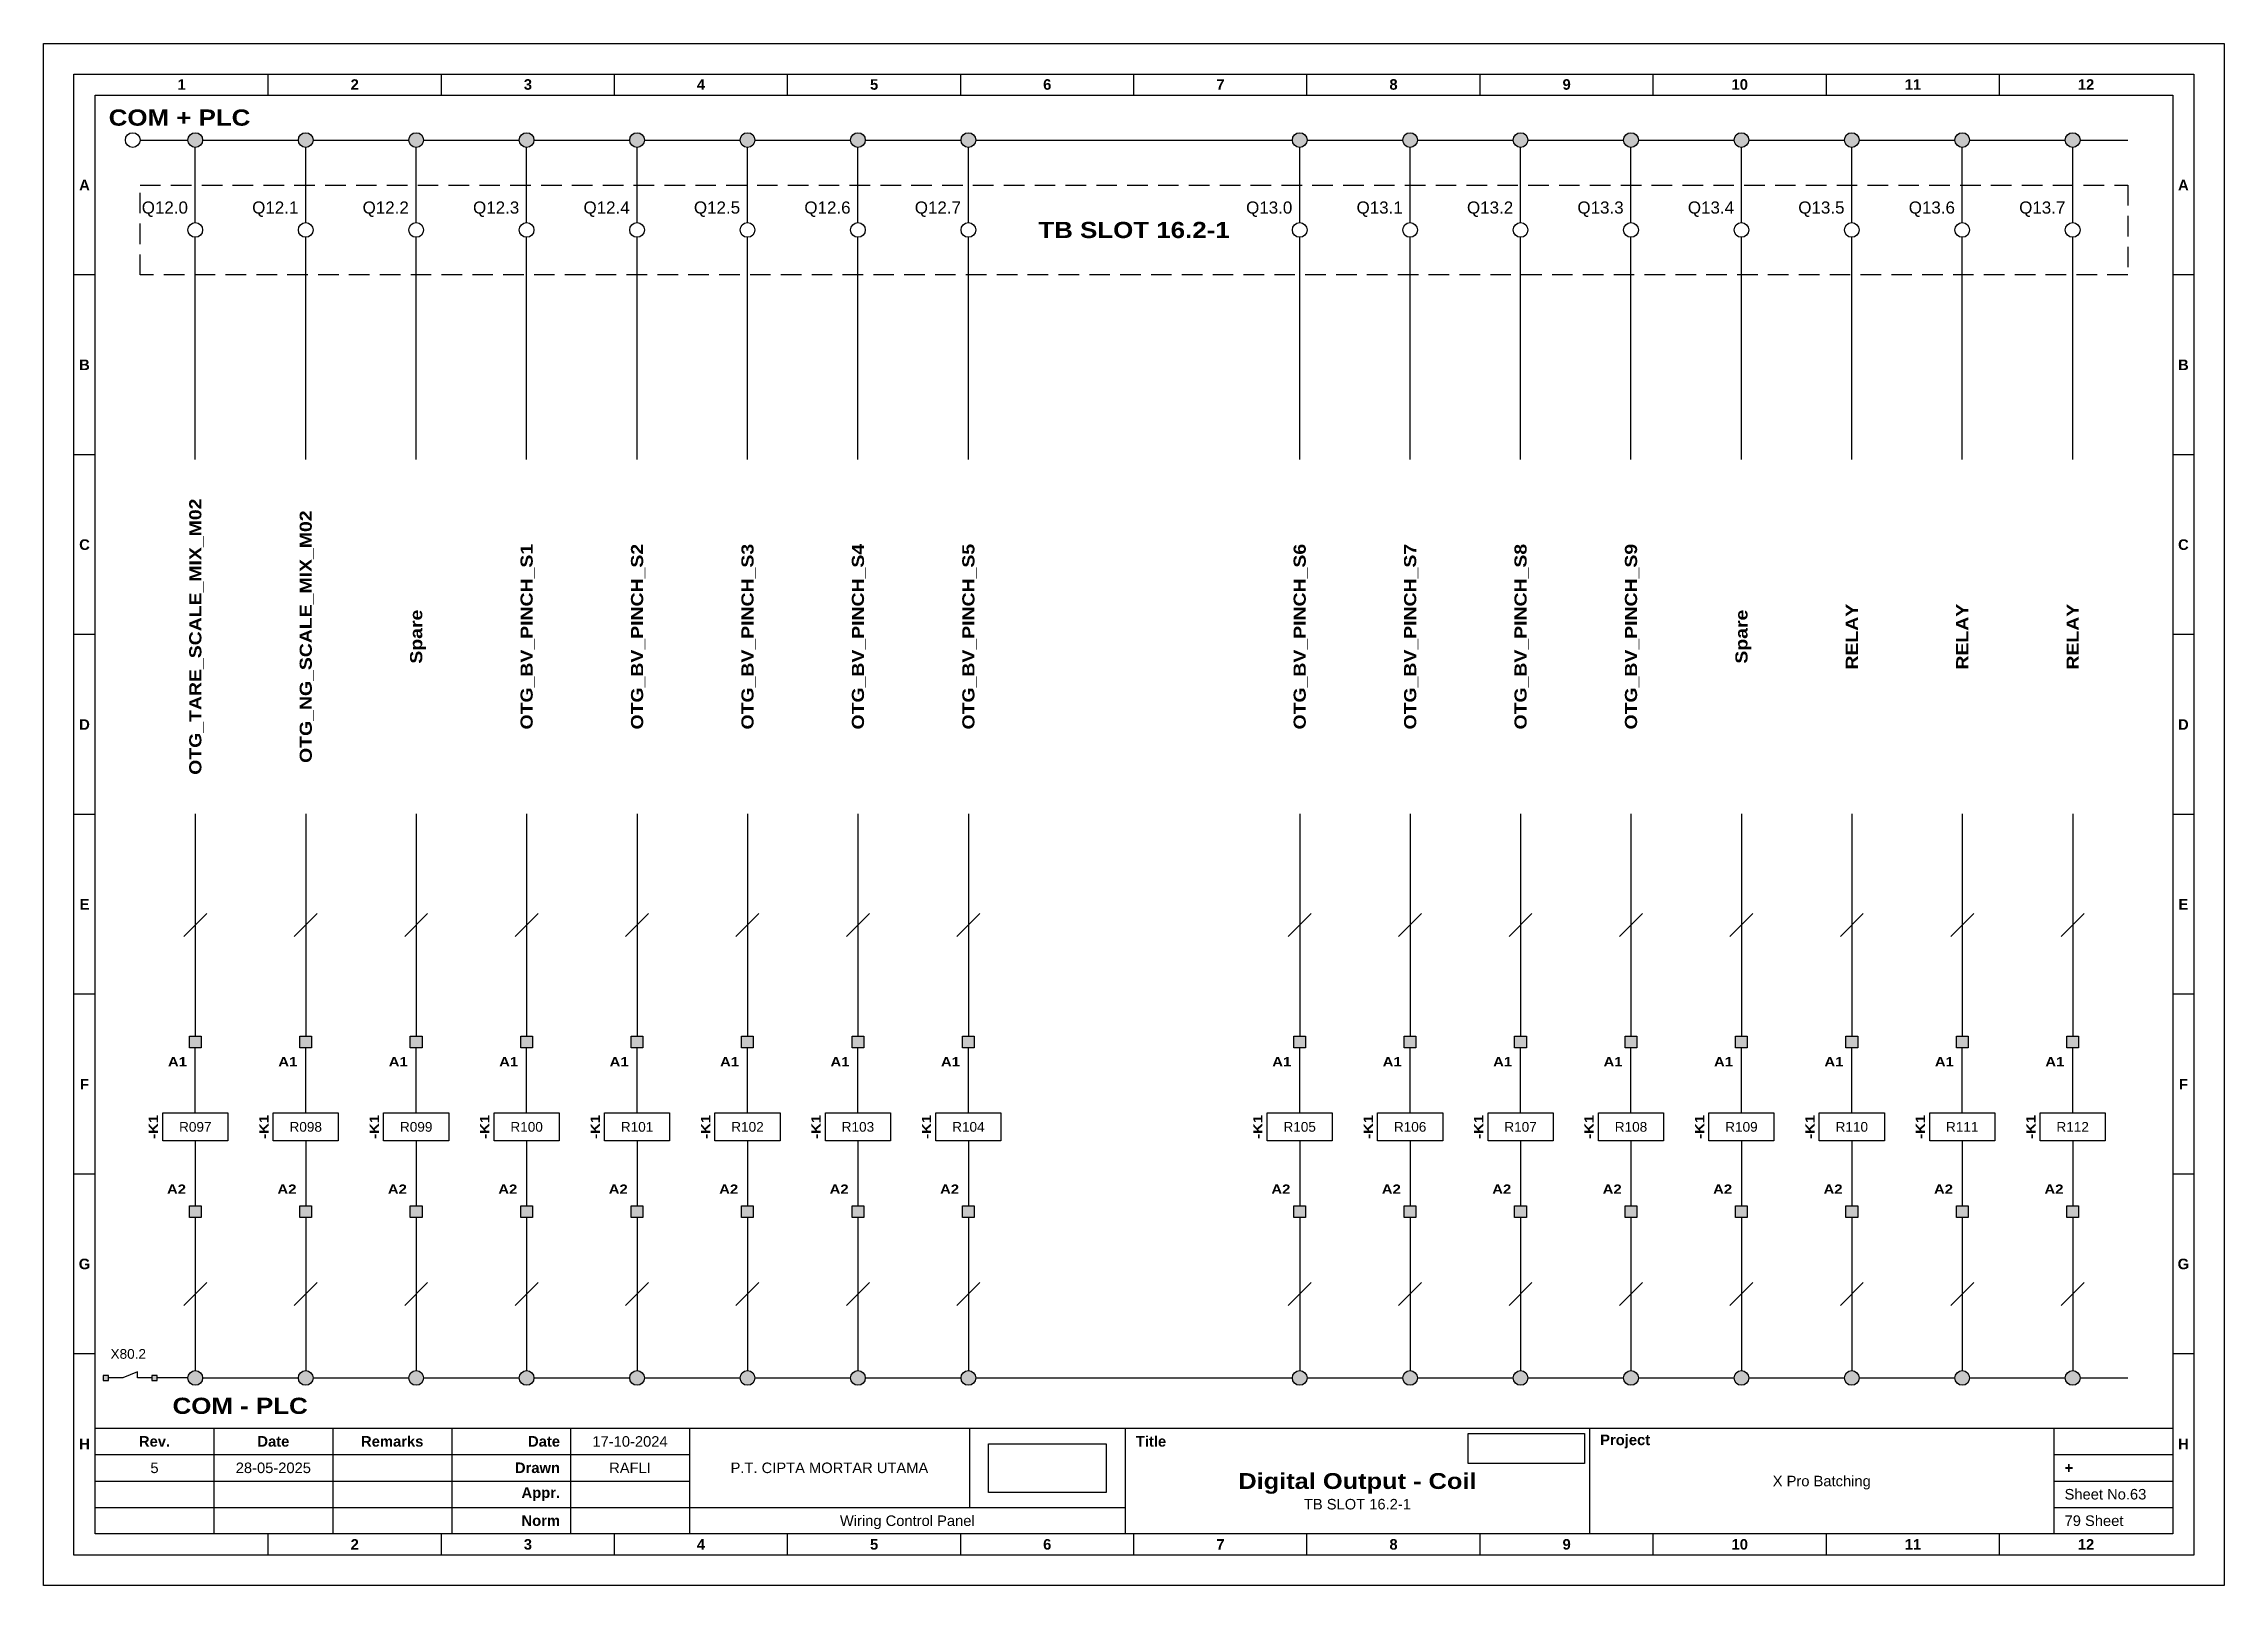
# Model space of a CAD drawing. Header units: millimetres. Extents: x 1018 to 2216, y 1079 to 1731.
# Drawn here: x 1946.5 to 2215.8, y 1310 to 1500.4 of the extents above; entities that cross this region are included whole.
import ezdxf
from ezdxf.enums import TextEntityAlignment as Align

# ---------------------------------------------------------------- set-up
doc = ezdxf.new("R2010")
doc.units = ezdxf.units.MM
doc.linetypes.add('HIDDEN', pattern=[9.525, 6.35, -3.175])
doc.styles.add('Bold', font='ariblk.ttf', dxfattribs={"height": 25.4})
doc.styles.get("Standard").update_dxf_attribs({"font": 'arial.ttf'})
picture_1 = doc.add_image_def('image1.png', size_in_pixel=(2048, 847))
picture_2 = doc.add_image_def('image2.png', size_in_pixel=(2092, 542))

msp = doc.modelspace()

# ---------------------------------------------------------------- texts
at = {"ltscale": 500, "style": 'Bold'}
for s, p in [('COM + PLC', (1954.52, 1491.27)), ('COM - PLC', (1962.41, 1332.17))]:
    msp.add_text(s, height=2, dxfattribs=at).set_placement(p, align=Align.MIDDLE_LEFT)
at = {"ltscale": 500}
for s, p in [('Q12.0', (1964.31, 1480.16)), ('Q12.1', (1977.95, 1480.16)), ('Q12.2', (1991.59, 1480.16)), ('Q12.3', (2005.23, 1480.16)), ('Q12.4', (2018.87, 1480.16)), ('Q12.5', (2032.51, 1480.16)), ('Q12.6', (2046.15, 1480.16)), ('Q12.7', (2059.79, 1480.16)), ('Q13.0', (2100.71, 1480.16)), ('Q13.1', (2114.35, 1480.16)), ('Q13.2', (2127.99, 1480.16)), ('Q13.3', (2141.63, 1480.16)), ('Q13.4', (2155.27, 1480.16)), ('Q13.5', (2168.91, 1480.16)), ('Q13.6', (2182.55, 1480.16)), ('Q13.7', (2196.19, 1480.16))]:
    msp.add_text(s, height=1.5, dxfattribs=at).set_placement(p, align=Align.MIDDLE_RIGHT)
at = {"ltscale": 500, "style": 'Bold'}
msp.add_text('TB SLOT 16.2-1', height=2, dxfattribs=at).set_placement((2081.16, 1477.39), align=Align.MIDDLE_CENTER)
for s, height, p in [('OTG_TARE_SCALE_MIX_M02', 1.5, (1965.22, 1427.16)), ('OTG_NG_SCALE_MIX_M02', 1.5, (1978.86, 1427.16)), ('OTG_BV_PINCH_S1', 1.5, (2006.14, 1427.16)), ('OTG_BV_PINCH_S2', 1.5, (2019.78, 1427.16)), ('OTG_BV_PINCH_S3', 1.5, (2033.42, 1427.16)), ('OTG_BV_PINCH_S4', 1.5, (2047.06, 1427.16)), ('OTG_BV_PINCH_S5', 1.5, (2060.7, 1427.16)), ('OTG_BV_PINCH_S6', 1.5, (2101.62, 1427.16)), ('OTG_BV_PINCH_S7', 1.5, (2115.26, 1427.16)), ('OTG_BV_PINCH_S8', 1.5, (2128.9, 1427.16)), ('OTG_BV_PINCH_S9', 1.5, (2142.54, 1427.16)), ('Spare', 1.5, (1992.5, 1427.16)), ('Spare', 1.5, (2156.18, 1427.16)), ('RELAY', 1.5, (2169.81, 1427.16)), ('RELAY', 1.5, (2183.45, 1427.16)), ('RELAY', 1.5, (2197.09, 1427.16)), ('-K1', 1.149, (1960.05, 1366.62)), ('-K1', 1.149, (1973.69, 1366.62)), ('-K1', 1.149, (1987.33, 1366.62)), ('-K1', 1.149, (2000.97, 1366.62)), ('-K1', 1.149, (2014.61, 1366.62)), ('-K1', 1.149, (2028.25, 1366.62)), ('-K1', 1.149, (2041.89, 1366.62)), ('-K1', 1.149, (2055.53, 1366.62)), ('-K1', 1.149, (2096.45, 1366.62)), ('-K1', 1.149, (2110.09, 1366.62)), ('-K1', 1.149, (2123.73, 1366.62)), ('-K1', 1.149, (2137.37, 1366.62)), ('-K1', 1.149, (2151.01, 1366.62)), ('-K1', 1.149, (2164.65, 1366.62)), ('-K1', 1.149, (2178.29, 1366.62)), ('-K1', 1.149, (2191.93, 1366.62))]:
    msp.add_text(s, height=height, rotation=90, dxfattribs=at).set_placement(p, align=Align.MIDDLE_CENTER)
for p in [(1964.19, 1375.24), (1977.82, 1375.24), (1991.46, 1375.24), (2005.1, 1375.24), (2018.74, 1375.24), (2032.38, 1375.24), (2046.02, 1375.24), (2059.66, 1375.24), (2100.58, 1375.24), (2114.22, 1375.24), (2127.86, 1375.24), (2141.5, 1375.24), (2155.14, 1375.24), (2168.78, 1375.24), (2182.42, 1375.24), (2196.06, 1375.24)]:
    msp.add_text('A1', height=1.149, dxfattribs=at).set_placement(p, align=Align.TOP_RIGHT)
at = {"ltscale": 500}
for s, p in [('R097', (1965.22, 1366.62)), ('R098', (1978.86, 1366.62)), ('R099', (1992.5, 1366.62)), ('R100', (2006.14, 1366.62)), ('R101', (2019.78, 1366.62)), ('R102', (2033.42, 1366.62)), ('R103', (2047.06, 1366.62)), ('R104', (2060.7, 1366.62)), ('R105', (2101.62, 1366.62)), ('R106', (2115.26, 1366.62)), ('R107', (2128.9, 1366.62)), ('R108', (2142.54, 1366.62)), ('R109', (2156.18, 1366.62)), ('R110', (2169.81, 1366.62)), ('R111', (2183.45, 1366.62)), ('R112', (2197.09, 1366.62))]:
    msp.add_text(s, height=1.2, dxfattribs=at).set_placement(p, align=Align.MIDDLE_CENTER)
at = {"ltscale": 500, "style": 'Bold'}
for p in [(1964.07, 1358.01), (1977.71, 1358.01), (1991.35, 1358.01), (2004.99, 1358.01), (2018.63, 1358.01), (2032.27, 1358.01), (2045.91, 1358.01), (2059.55, 1358.01), (2100.47, 1358.01), (2114.11, 1358.01), (2127.75, 1358.01), (2141.39, 1358.01), (2155.03, 1358.01), (2168.67, 1358.01), (2182.31, 1358.01), (2195.95, 1358.01)]:
    msp.add_text('A2', height=1.149, dxfattribs=at).set_placement(p, align=Align.BOTTOM_RIGHT)
at = {"ltscale": 500}
msp.add_text('X80.2', height=1.2, dxfattribs=at).set_placement((1954.75, 1338.58), align=Align.MIDDLE_LEFT)

# ---------------------------------------------------------------- blocks, each defined once
blk = doc.blocks.new('KOP MU PROJECT')
at = {"color": 6, "ltscale": 50}
for p, q in [((27.74, 184.05), (27.74, 186.66)), ((49.13, 184.05), (49.13, 186.66)), ((70.51, 184.05), (70.51, 186.66)), ((91.89, 184.05), (91.89, 186.66)), ((113.27, 184.05), (113.27, 186.66)), ((134.66, 184.05), (134.66, 186.66)), ((156.04, 184.05), (156.04, 186.66)), ((177.42, 184.05), (177.42, 186.66)), ((198.8, 184.05), (198.8, 186.66)), ((220.19, 184.05), (220.19, 186.66)), ((241.57, 184.05), (241.57, 186.66)), ((6.36, 161.84), (3.75, 161.84)), ((265.59, 161.84), (262.98, 161.84)), ((6.36, 139.63), (3.75, 139.63)), ((265.59, 139.63), (262.98, 139.63)), ((6.36, 117.42), (3.75, 117.42)), ((265.59, 117.42), (262.98, 117.42)), ((6.36, 95.22), (3.75, 95.22)), ((265.59, 95.22), (262.98, 95.22)), ((6.36, 73.01), (3.75, 73.01)), ((265.59, 73.01), (262.98, 73.01)), ((6.36, 50.8), (3.75, 50.8)), ((265.59, 50.8), (262.98, 50.8)), ((6.36, 28.59), (3.75, 28.59)), ((265.59, 28.59), (262.98, 28.59)), ((27.74, 3.75), (27.74, 6.36)), ((49.13, 3.75), (49.13, 6.36)), ((70.51, 3.75), (70.51, 6.36)), ((91.89, 3.75), (91.89, 6.36)), ((113.27, 3.75), (113.27, 6.36)), ((134.66, 3.75), (134.66, 6.36)), ((156.04, 3.75), (156.04, 6.36)), ((177.42, 3.75), (177.42, 6.36)), ((198.8, 3.75), (198.8, 6.36)), ((220.19, 3.75), (220.19, 6.36)), ((241.57, 3.75), (241.57, 6.36))]:
    blk.add_line(p, q, dxfattribs=at)
at = {"ltscale": 50}
for p, q in [((6.36, 19.41), (262.98, 19.41)), ((21.04, 19.41), (21.04, 6.36)), ((35.72, 19.41), (35.72, 6.36)), ((50.41, 19.41), (50.41, 6.36)), ((65.09, 19.41), (65.09, 6.36)), ((79.77, 19.41), (79.77, 6.36)), ((114.35, 19.41), (114.35, 9.62)), ((133.6, 19.41), (133.6, 6.36)), ((190.95, 19.41), (190.95, 6.36)), ((248.3, 19.41), (248.3, 6.36)), ((6.36, 16.15), (79.77, 16.15)), ((248.3, 16.15), (262.98, 16.15)), ((6.36, 12.89), (79.77, 12.89)), ((248.3, 12.89), (262.98, 12.89)), ((6.36, 9.62), (133.6, 9.62)), ((248.3, 9.62), (262.98, 9.62))]:
    blk.add_line(p, q, dxfattribs=at)
at = {"color": 1, "ltscale": 50}
blk.add_lwpolyline([(269.34, 0), (0, 0), (0, 190.41), (269.34, 190.41)], close=True, dxfattribs=at)
at = {"color": 6, "ltscale": 50}
for points in [[(265.59, 3.75), (3.75, 3.75), (3.75, 186.66), (265.59, 186.66)], [(262.98, 6.36), (6.36, 6.36), (6.36, 184.05), (262.98, 184.05)]]:
    blk.add_lwpolyline(points, close=True, dxfattribs=at)
at = {"ltscale": 50, "char_height": 1.305, "attachment_point": 4}
for s, width, heights, insert in [('\\pxqc;{\\fArial|b1|i0|c0|p34;1}', 21.3825, [2.51], (6.36, 185.36)), ('\\pxqc;{\\fArial|b1|i0|c0|p34;2}', 21.3825, [2.51], (27.74, 185.36)), ('\\pxqc;{\\fArial|b1|i0|c0|p34;3}', 21.3825, [2.51], (49.13, 185.36)), ('\\pxqc;{\\fArial|b1|i0|c0|p34;4}', 21.3825, [2.51], (70.51, 185.36)), ('\\pxqc;{\\fArial|b1|i0|c0|p34;5}', 21.3825, [2.51], (91.89, 185.36)), ('\\pxqc;{\\fArial|b1|i0|c0|p34;6}', 21.3825, [2.51], (113.27, 185.36)), ('\\pxqc;{\\fArial|b1|i0|c0|p34;7}', 21.3825, [2.51], (134.66, 185.36)), ('\\pxqc;{\\fArial|b1|i0|c0|p34;8}', 21.3825, [2.51], (156.04, 185.36)), ('\\pxqc;{\\fArial|b1|i0|c0|p34;9}', 21.3825, [2.51], (177.42, 185.36)), ('\\pxqc;{\\fArial|b1|i0|c0|p34;10}', 21.3825, [2.51], (198.8, 185.36)), ('\\pxqc;{\\fArial|b1|i0|c0|p34;11}', 21.3825, [2.51], (220.19, 185.36)), ('\\pxqc;{\\fArial|b1|i0|c0|p34;12}', 21.3825, [2.51], (241.57, 185.36)), ('\\pxqc;{\\fArial|b1|i0|c0|p34;A}', 2.61, [2.51], (3.75, 172.95)), ('\\pxqc;{\\fArial|b1|i0|c0|p34;A}', 2.61, [2.51], (262.98, 172.95)), ('\\pxqc;{\\fArial|b1|i0|c0|p34;B}', 2.61, [2.51], (3.75, 150.74)), ('\\pxqc;{\\fArial|b1|i0|c0|p34;B}', 2.61, [2.51], (262.98, 150.74)), ('\\pxqc;{\\fArial|b1|i0|c0|p34;C}', 2.61, [2.51], (3.75, 128.53)), ('\\pxqc;{\\fArial|b1|i0|c0|p34;C}', 2.61, [2.51], (262.98, 128.53)), ('\\pxqc;{\\fArial|b1|i0|c0|p34;D}', 2.61, [2.51], (3.75, 106.32)), ('\\pxqc;{\\fArial|b1|i0|c0|p34;D}', 2.61, [2.51], (262.98, 106.32)), ('\\pxqc;{\\fArial|b1|i0|c0|p34;E}', 2.61, [2.51], (3.75, 84.11)), ('\\pxqc;{\\fArial|b1|i0|c0|p34;E}', 2.61, [2.51], (262.98, 84.11)), ('\\pxqc;{\\fArial|b1|i0|c0|p34;F}', 2.61, [2.51], (3.75, 61.9)), ('\\pxqc;{\\fArial|b1|i0|c0|p34;F}', 2.61, [2.51], (262.98, 61.9)), ('\\pxqc;{\\fArial|b1|i0|c0|p34;G}', 2.61, [2.51], (3.75, 39.69)), ('\\pxqc;{\\fArial|b1|i0|c0|p34;G}', 2.61, [2.51], (262.98, 39.69)), ('\\pxqc;{\\fArial|b1|i0|c0|p34;H}', 2.61, [2.51], (3.75, 17.47)), ('\\pxqc;{\\fArial|b1|i0|c0|p34;Rev.}', 14.6811, [2.88], (6.36, 17.78)), ('\\pxqc;{\\fArial|b1|i0|c0|p34;Date}', 14.6811, [2.88], (21.04, 17.78)), ('\\pxqc;{\\fArial|b1|i0|c0|p34;Remarks}', 14.6811, [2.88], (35.72, 17.78)), ('\\pxqr;{\\fArial|b1|i0|c0|p34;Date}', 13.3761, [2.88], (50.41, 17.78)), ('\\pxql;{\\fArial|b1|i0|c0|p34;Title}', 50.2419, [2.88], (134.9, 17.78)), ('\\pxql;{\\fArial|b1|i0|c0|p34;Project}', 50.2419, [2.88], (192.25, 17.78)), ('\\pxqc;{\\fArial|b1|i0|c0|p34;H}', 2.61, [2.51], (262.98, 17.47)), ('\\pxqr;{\\fArial|b1|i0|c0|p34;Drawn}', 13.3761, [2.88], (50.41, 14.52)), ('\\pxql;{\\fArial|b1|i0|c0|p34;+}', 14.6811, [2.88], (249.61, 14.52)), ('\\pxqr;{\\fArial|b1|i0|c0|p34;Appr.}', 13.3761, [2.88], (50.41, 11.26)), ('\\pxqr;{\\fArial|b1|i0|c0|p34;Norm}', 13.3761, [2.88], (50.41, 7.99)), ('\\pxqc;{\\fArial|b1|i0|c0|p34;2}', 21.3825, [2.51], (27.74, 5.06)), ('\\pxqc;{\\fArial|b1|i0|c0|p34;3}', 21.3825, [2.51], (49.13, 5.06)), ('\\pxqc;{\\fArial|b1|i0|c0|p34;4}', 21.3825, [2.51], (70.51, 5.06)), ('\\pxqc;{\\fArial|b1|i0|c0|p34;5}', 21.3825, [2.51], (91.89, 5.06)), ('\\pxqc;{\\fArial|b1|i0|c0|p34;6}', 21.3825, [2.51], (113.27, 5.06)), ('\\pxqc;{\\fArial|b1|i0|c0|p34;7}', 21.3825, [2.51], (134.66, 5.06)), ('\\pxqc;{\\fArial|b1|i0|c0|p34;8}', 21.3825, [2.51], (156.04, 5.06)), ('\\pxqc;{\\fArial|b1|i0|c0|p34;9}', 21.3825, [2.51], (177.42, 5.06)), ('\\pxqc;{\\fArial|b1|i0|c0|p34;10}', 21.3825, [2.51], (198.8, 5.06)), ('\\pxqc;{\\fArial|b1|i0|c0|p34;11}', 21.3825, [2.51], (220.19, 5.06)), ('\\pxqc;{\\fArial|b1|i0|c0|p34;12}', 21.3825, [2.51], (241.57, 5.06))]:
    blk.add_mtext_dynamic_manual_height_columns(s, width=width, gutter_width=0.0326, heights=heights, dxfattribs=dict(at, insert=insert))
at = {"ltscale": 50}
for tag, p in [('DATECREATED', (72.43, 17.78)), ('REV', (13.7, 14.52)), ('REVDATE', (28.38, 14.52)), ('REMARKS', (43.06, 14.52)), ('DRAWN', (72.43, 14.52)), ('COMPANY', (97.06, 14.52)), ('PROJECT', (219.62, 12.89)), ('APPR', (72.43, 11.26)), ('NORM', (72.43, 7.99)), ('DRAWINGCATEGORY', (106.68, 7.99)), ('DESCRIPTION', (162.27, 10.03))]:
    blk.add_attdef(tag, text='', height=1.3, dxfattribs=at).set_placement(p, align=Align.MIDDLE_CENTER)
at = {"ltscale": 50, "style": 'Bold'}
blk.add_attdef('TITLE', text='', height=1.96, dxfattribs=at).set_placement((162.27, 12.89), align=Align.MIDDLE_CENTER)
at = {"ltscale": 50}
for tag, p in [('SHEETNUMBER', (249.61, 11.26)), ('TOTALSHEET', (249.61, 7.99))]:
    blk.add_attdef(tag, text='', height=1.3, dxfattribs=at).set_placement(p, align=Align.MIDDLE_LEFT)
image = blk.add_image(picture_1, insert=(116.72, 11.48), size_in_units=(14.5, 6), dxfattribs=at)
image.dxf.flags = 15
image = blk.add_image(picture_2, insert=(175.94, 15.04), size_in_units=(14.36, 3.72), dxfattribs=at)
image.dxf.flags = 15

# ---------------------------------------------------------------- hatches: boundary and pattern name
at = {"true_color": 0x105689}
h = msp.add_hatch(color=146, dxfattribs=at)
h.dxf.hatch_style = 1
h.paths.add_polyline_path([(2198, 1488.49, 1), (2196.19, 1488.49, 1)])
h.paths.add_polyline_path([(2182.55, 1488.49, 1), (2184.36, 1488.49, 1)])
h.paths.add_polyline_path([(2168.91, 1488.49, 1), (2170.72, 1488.49, 1)])
h.paths.add_polyline_path([(2157.08, 1488.49, 1), (2155.27, 1488.49, 1)])
h.paths.add_polyline_path([(2143.44, 1488.49, 1), (2141.63, 1488.49, 1)])
h.paths.add_polyline_path([(2129.8, 1488.49, 1), (2127.99, 1488.49, 1)])
h.paths.add_polyline_path([(2116.16, 1488.49, 1), (2114.35, 1488.49, 1)])
h.paths.add_polyline_path([(2102.52, 1488.49, 1), (2100.71, 1488.49, 1)])
h.paths.add_polyline_path([(2061.6, 1488.49, 1), (2059.79, 1488.49, 1)])
h.paths.add_polyline_path([(2047.96, 1488.49, 1), (2046.15, 1488.49, 1)])
h.paths.add_polyline_path([(2034.32, 1488.49, 1), (2032.51, 1488.49, 1)])
h.paths.add_polyline_path([(2020.68, 1488.49, 1), (2018.87, 1488.49, 1)])
h.paths.add_polyline_path([(2005.23, 1488.49, 1), (2007.04, 1488.49, 1)])
h.paths.add_polyline_path([(1993.4, 1488.49, 1), (1991.59, 1488.49, 1)])
h.paths.add_polyline_path([(1977.95, 1488.49, 1), (1979.77, 1488.49, 1)])
h.paths.add_polyline_path([(1966.13, 1488.49, 1), (1964.31, 1488.49, 1)])
h = msp.add_hatch(color=256)
h.dxf.hatch_style = 1
h.paths.add_polyline_path([(1965.94, 1376.39), (1965.94, 1377.84), (1964.49, 1377.84), (1964.49, 1376.39)])
h.paths.add_polyline_path([(1964.49, 1355.41), (1965.94, 1355.41), (1965.94, 1356.86), (1964.49, 1356.86)])
h = msp.add_hatch(color=256)
h.dxf.hatch_style = 1
h.paths.add_polyline_path([(1979.58, 1376.39), (1979.58, 1377.84), (1978.13, 1377.84), (1978.13, 1376.39)])
h.paths.add_polyline_path([(1978.13, 1355.41), (1979.58, 1355.41), (1979.58, 1356.86), (1978.13, 1356.86)])
h = msp.add_hatch(color=256)
h.dxf.hatch_style = 1
h.paths.add_polyline_path([(1993.22, 1376.39), (1993.22, 1377.84), (1991.77, 1377.84), (1991.77, 1376.39)])
h.paths.add_polyline_path([(1991.77, 1355.41), (1993.22, 1355.41), (1993.22, 1356.86), (1991.77, 1356.86)])
h = msp.add_hatch(color=256)
h.dxf.hatch_style = 1
h.paths.add_polyline_path([(2006.86, 1376.39), (2006.86, 1377.84), (2005.41, 1377.84), (2005.41, 1376.39)])
h.paths.add_polyline_path([(2005.41, 1355.41), (2006.86, 1355.41), (2006.86, 1356.86), (2005.41, 1356.86)])
h = msp.add_hatch(color=256)
h.dxf.hatch_style = 1
h.paths.add_polyline_path([(2020.5, 1376.39), (2020.5, 1377.84), (2019.05, 1377.84), (2019.05, 1376.39)])
h.paths.add_polyline_path([(2019.05, 1355.41), (2020.5, 1355.41), (2020.5, 1356.86), (2019.05, 1356.86)])
h = msp.add_hatch(color=256)
h.dxf.hatch_style = 1
h.paths.add_polyline_path([(2034.14, 1376.39), (2034.14, 1377.84), (2032.69, 1377.84), (2032.69, 1376.39)])
h.paths.add_polyline_path([(2032.69, 1355.41), (2034.14, 1355.41), (2034.14, 1356.86), (2032.69, 1356.86)])
h = msp.add_hatch(color=256)
h.dxf.hatch_style = 1
h.paths.add_polyline_path([(2047.78, 1376.39), (2047.78, 1377.84), (2046.33, 1377.84), (2046.33, 1376.39)])
h.paths.add_polyline_path([(2046.33, 1355.41), (2047.78, 1355.41), (2047.78, 1356.86), (2046.33, 1356.86)])
h = msp.add_hatch(color=256)
h.dxf.hatch_style = 1
h.paths.add_polyline_path([(2061.42, 1376.39), (2061.42, 1377.84), (2059.97, 1377.84), (2059.97, 1376.39)])
h.paths.add_polyline_path([(2059.97, 1355.41), (2061.42, 1355.41), (2061.42, 1356.86), (2059.97, 1356.86)])
h = msp.add_hatch(color=256)
h.dxf.hatch_style = 1
h.paths.add_polyline_path([(2102.34, 1376.39), (2102.34, 1377.84), (2100.89, 1377.84), (2100.89, 1376.39)])
h.paths.add_polyline_path([(2100.89, 1355.41), (2102.34, 1355.41), (2102.34, 1356.86), (2100.89, 1356.86)])
h = msp.add_hatch(color=256)
h.dxf.hatch_style = 1
h.paths.add_polyline_path([(2115.98, 1376.39), (2115.98, 1377.84), (2114.53, 1377.84), (2114.53, 1376.39)])
h.paths.add_polyline_path([(2114.53, 1355.41), (2115.98, 1355.41), (2115.98, 1356.86), (2114.53, 1356.86)])
h = msp.add_hatch(color=256)
h.dxf.hatch_style = 1
h.paths.add_polyline_path([(2129.62, 1376.39), (2129.62, 1377.84), (2128.17, 1377.84), (2128.17, 1376.39)])
h.paths.add_polyline_path([(2128.17, 1355.41), (2129.62, 1355.41), (2129.62, 1356.86), (2128.17, 1356.86)])
h = msp.add_hatch(color=256)
h.dxf.hatch_style = 1
h.paths.add_polyline_path([(2143.26, 1376.39), (2143.26, 1377.84), (2141.81, 1377.84), (2141.81, 1376.39)])
h.paths.add_polyline_path([(2141.81, 1355.41), (2143.26, 1355.41), (2143.26, 1356.86), (2141.81, 1356.86)])
h = msp.add_hatch(color=256)
h.dxf.hatch_style = 1
h.paths.add_polyline_path([(2156.9, 1376.39), (2156.9, 1377.84), (2155.45, 1377.84), (2155.45, 1376.39)])
h.paths.add_polyline_path([(2155.45, 1355.41), (2156.9, 1355.41), (2156.9, 1356.86), (2155.45, 1356.86)])
h = msp.add_hatch(color=256)
h.dxf.hatch_style = 1
h.paths.add_polyline_path([(2170.54, 1376.39), (2170.54, 1377.84), (2169.09, 1377.84), (2169.09, 1376.39)])
h.paths.add_polyline_path([(2169.09, 1355.41), (2170.54, 1355.41), (2170.54, 1356.86), (2169.09, 1356.86)])
h = msp.add_hatch(color=256)
h.dxf.hatch_style = 1
h.paths.add_polyline_path([(2184.18, 1376.39), (2184.18, 1377.84), (2182.73, 1377.84), (2182.73, 1376.39)])
h.paths.add_polyline_path([(2182.73, 1355.41), (2184.18, 1355.41), (2184.18, 1356.86), (2182.73, 1356.86)])
h = msp.add_hatch(color=256)
h.dxf.hatch_style = 1
h.paths.add_polyline_path([(2197.82, 1376.39), (2197.82, 1377.84), (2196.37, 1377.84), (2196.37, 1376.39)])
h.paths.add_polyline_path([(2196.37, 1355.41), (2197.82, 1355.41), (2197.82, 1356.86), (2196.37, 1356.86)])
h = msp.add_hatch(color=146, dxfattribs=at)
h.dxf.hatch_style = 1
h.paths.add_polyline_path([(2198, 1335.61, 1), (2196.19, 1335.61, 1)])
h.paths.add_polyline_path([(2182.55, 1335.61, 1), (2184.36, 1335.61, 1)])
h.paths.add_polyline_path([(2168.91, 1335.61, 1), (2170.72, 1335.61, 1)])
h.paths.add_polyline_path([(2157.08, 1335.61, 1), (2155.27, 1335.61, 1)])
h.paths.add_polyline_path([(2143.44, 1335.61, 1), (2141.63, 1335.61, 1)])
h.paths.add_polyline_path([(2129.8, 1335.61, 1), (2127.99, 1335.61, 1)])
h.paths.add_polyline_path([(2116.16, 1335.61, 1), (2114.35, 1335.61, 1)])
h.paths.add_polyline_path([(2102.52, 1335.61, 1), (2100.71, 1335.61, 1)])
h.paths.add_polyline_path([(2061.6, 1335.61, 1), (2059.79, 1335.61, 1)])
h.paths.add_polyline_path([(2047.96, 1335.61, 1), (2046.15, 1335.61, 1)])
h.paths.add_polyline_path([(2034.32, 1335.61, 1), (2032.51, 1335.61, 1)])
h.paths.add_polyline_path([(2020.68, 1335.61, 1), (2018.87, 1335.61, 1)])
h.paths.add_polyline_path([(2005.23, 1335.61, 1), (2007.04, 1335.61, 1)])
h.paths.add_polyline_path([(1993.4, 1335.61, 1), (1991.59, 1335.61, 1)])
h.paths.add_polyline_path([(1977.95, 1335.61, 1), (1979.77, 1335.61, 1)])
h.paths.add_polyline_path([(1966.13, 1335.61, 1), (1964.31, 1335.61, 1)])
h = msp.add_hatch(color=256)
h.dxf.hatch_style = 1
h.paths.add_polyline_path([(1960.51, 1335.93), (1959.87, 1335.93), (1959.87, 1335.29), (1960.51, 1335.29)])
h.paths.add_polyline_path([(1953.85, 1335.93), (1953.85, 1335.29), (1954.49, 1335.29), (1954.49, 1335.93)])

# ---------------------------------------------------------------- linework, layer by layer
at = {"color": 146, "true_color": 0x105689}
for p, q in [((1958.4, 1488.49), (1964.31, 1488.49)), ((1965.22, 1478.29), (1965.22, 1487.58)), ((1966.13, 1488.49), (1977.95, 1488.49)), ((1978.86, 1478.29), (1978.86, 1487.58)), ((1979.77, 1488.49), (1991.59, 1488.49)), ((1992.5, 1478.29), (1992.5, 1487.58)), ((1993.4, 1488.49), (2005.23, 1488.49)), ((2006.14, 1478.29), (2006.14, 1487.58)), ((2007.04, 1488.49), (2018.87, 1488.49)), ((2019.78, 1478.29), (2019.78, 1487.58)), ((2020.68, 1488.49), (2032.51, 1488.49)), ((2033.42, 1478.29), (2033.42, 1487.58)), ((2034.32, 1488.49), (2046.15, 1488.49)), ((2047.06, 1478.29), (2047.06, 1487.58)), ((2047.96, 1488.49), (2059.79, 1488.49)), ((2060.7, 1478.29), (2060.7, 1487.58)), ((2061.6, 1488.49), (2100.71, 1488.49)), ((2101.62, 1478.29), (2101.62, 1487.58)), ((2102.52, 1488.49), (2114.35, 1488.49)), ((2115.26, 1478.29), (2115.26, 1487.58)), ((2116.16, 1488.49), (2127.99, 1488.49)), ((2128.9, 1478.29), (2128.9, 1487.58)), ((2129.8, 1488.49), (2141.63, 1488.49)), ((2142.54, 1478.29), (2142.54, 1487.58)), ((2143.44, 1488.49), (2155.27, 1488.49)), ((2156.18, 1478.29), (2156.18, 1487.58)), ((2157.08, 1488.49), (2168.91, 1488.49)), ((2169.81, 1478.29), (2169.81, 1487.58)), ((2170.72, 1488.49), (2182.55, 1488.49)), ((2183.45, 1478.29), (2183.45, 1487.58)), ((2184.36, 1488.49), (2196.19, 1488.49)), ((2197.09, 1478.29), (2197.09, 1487.58)), ((2198, 1488.49), (2203.91, 1488.49)), ((1965.22, 1449.04), (1965.22, 1476.48)), ((1978.86, 1449.04), (1978.86, 1476.48)), ((1992.5, 1449.04), (1992.5, 1476.48)), ((2006.14, 1449.04), (2006.14, 1476.48)), ((2019.78, 1449.04), (2019.78, 1476.48)), ((2033.42, 1449.04), (2033.42, 1476.48)), ((2047.06, 1449.04), (2047.06, 1476.48)), ((2060.7, 1449.04), (2060.7, 1476.48)), ((2101.62, 1449.04), (2101.62, 1476.48)), ((2115.26, 1449.04), (2115.26, 1476.48)), ((2128.9, 1449.04), (2128.9, 1476.48)), ((2142.54, 1449.04), (2142.54, 1476.48)), ((2156.18, 1449.04), (2156.18, 1476.48)), ((2169.81, 1449.04), (2169.81, 1476.48)), ((2183.45, 1449.04), (2183.45, 1476.48)), ((2197.09, 1449.04), (2197.09, 1476.48)), ((1965.22, 1405.27), (1965.22, 1377.84)), ((1978.86, 1405.27), (1978.86, 1377.84)), ((1992.5, 1405.27), (1992.5, 1377.84)), ((2006.14, 1405.27), (2006.14, 1377.84)), ((2019.78, 1405.27), (2019.78, 1377.84)), ((2033.42, 1405.27), (2033.42, 1377.84)), ((2047.06, 1405.27), (2047.06, 1377.84)), ((2060.7, 1405.27), (2060.7, 1377.84)), ((2101.62, 1405.27), (2101.62, 1377.84)), ((2115.26, 1405.27), (2115.26, 1377.84)), ((2128.9, 1405.27), (2128.9, 1377.84)), ((2142.54, 1405.27), (2142.54, 1377.84)), ((2156.18, 1405.27), (2156.18, 1377.84)), ((2169.81, 1405.27), (2169.81, 1377.84)), ((2183.45, 1405.27), (2183.45, 1377.84)), ((2197.09, 1405.27), (2197.09, 1377.84)), ((1963.8, 1390.14), (1966.63, 1392.97)), ((1977.44, 1390.14), (1980.27, 1392.97)), ((1991.08, 1390.14), (1993.91, 1392.97)), ((2004.72, 1390.14), (2007.55, 1392.97)), ((2018.36, 1390.14), (2021.19, 1392.97)), ((2032, 1390.14), (2034.83, 1392.97)), ((2045.64, 1390.14), (2048.47, 1392.97)), ((2059.28, 1390.14), (2062.11, 1392.97)), ((2100.2, 1390.14), (2103.03, 1392.97)), ((2113.84, 1390.14), (2116.67, 1392.97)), ((2127.48, 1390.14), (2130.31, 1392.97)), ((2141.12, 1390.14), (2143.95, 1392.97)), ((2154.76, 1390.14), (2157.59, 1392.97)), ((2168.4, 1390.14), (2171.23, 1392.97)), ((2182.04, 1390.14), (2184.87, 1392.97)), ((2195.68, 1390.14), (2198.51, 1392.97)), ((1965.22, 1355.41), (1965.22, 1336.51)), ((1978.86, 1355.41), (1978.86, 1336.51)), ((1992.5, 1355.41), (1992.5, 1336.51)), ((2006.14, 1355.41), (2006.14, 1336.51)), ((2019.78, 1355.41), (2019.78, 1336.51)), ((2033.42, 1355.41), (2033.42, 1336.51)), ((2047.06, 1355.41), (2047.06, 1336.51)), ((2060.7, 1355.41), (2060.7, 1336.51)), ((2101.62, 1355.41), (2101.62, 1336.51)), ((2115.26, 1355.41), (2115.26, 1336.51)), ((2128.9, 1355.41), (2128.9, 1336.51)), ((2142.54, 1355.41), (2142.54, 1336.51)), ((2156.18, 1355.41), (2156.18, 1336.51)), ((2169.81, 1355.41), (2169.81, 1336.51)), ((2183.45, 1355.41), (2183.45, 1336.51)), ((2197.09, 1355.41), (2197.09, 1336.51)), ((1963.8, 1344.55), (1966.63, 1347.38)), ((1977.44, 1344.55), (1980.27, 1347.38)), ((1991.08, 1344.55), (1993.91, 1347.38)), ((2004.72, 1344.55), (2007.55, 1347.38)), ((2018.36, 1344.55), (2021.19, 1347.38)), ((2032, 1344.55), (2034.83, 1347.38)), ((2045.64, 1344.55), (2048.47, 1347.38)), ((2059.28, 1344.55), (2062.11, 1347.38)), ((2100.2, 1344.55), (2103.03, 1347.38)), ((2113.84, 1344.55), (2116.67, 1347.38)), ((2127.48, 1344.55), (2130.31, 1347.38)), ((2141.12, 1344.55), (2143.95, 1347.38)), ((2154.76, 1344.55), (2157.59, 1347.38)), ((2168.4, 1344.55), (2171.23, 1347.38)), ((2182.04, 1344.55), (2184.87, 1347.38)), ((2195.68, 1344.55), (2198.51, 1347.38)), ((1964.31, 1335.61), (1960.51, 1335.61)), ((1966.13, 1335.61), (1977.95, 1335.61)), ((1979.77, 1335.61), (1991.59, 1335.61)), ((1993.4, 1335.61), (2005.23, 1335.61)), ((2007.04, 1335.61), (2018.87, 1335.61)), ((2020.68, 1335.61), (2032.51, 1335.61)), ((2034.32, 1335.61), (2046.15, 1335.61)), ((2047.96, 1335.61), (2059.79, 1335.61)), ((2061.6, 1335.61), (2100.71, 1335.61)), ((2102.52, 1335.61), (2114.35, 1335.61)), ((2116.16, 1335.61), (2127.99, 1335.61)), ((2129.8, 1335.61), (2141.63, 1335.61)), ((2143.44, 1335.61), (2155.27, 1335.61)), ((2157.08, 1335.61), (2168.91, 1335.61)), ((2170.72, 1335.61), (2182.55, 1335.61)), ((2184.36, 1335.61), (2196.19, 1335.61)), ((2198, 1335.61), (2203.91, 1335.61))]:
    msp.add_line(p, q, dxfattribs=at)
at = {"ltscale": 50}
for p, q in [((1965.22, 1368.35), (1965.22, 1376.39)), ((1978.86, 1368.35), (1978.86, 1376.39)), ((1992.5, 1368.35), (1992.5, 1376.39)), ((2006.14, 1368.35), (2006.14, 1376.39)), ((2019.78, 1368.35), (2019.78, 1376.39)), ((2033.42, 1368.35), (2033.42, 1376.39)), ((2047.06, 1368.35), (2047.06, 1376.39)), ((2060.7, 1368.35), (2060.7, 1376.39)), ((2101.62, 1368.35), (2101.62, 1376.39)), ((2115.26, 1368.35), (2115.26, 1376.39)), ((2128.9, 1368.35), (2128.9, 1376.39)), ((2142.54, 1368.35), (2142.54, 1376.39)), ((2156.18, 1368.35), (2156.18, 1376.39)), ((2169.81, 1368.35), (2169.81, 1376.39)), ((2183.45, 1368.35), (2183.45, 1376.39)), ((2197.09, 1368.35), (2197.09, 1376.39)), ((1965.22, 1364.9), (1965.22, 1356.86)), ((1978.86, 1364.9), (1978.86, 1356.86)), ((1992.5, 1364.9), (1992.5, 1356.86)), ((2006.14, 1364.9), (2006.14, 1356.86)), ((2019.78, 1364.9), (2019.78, 1356.86)), ((2033.42, 1364.9), (2033.42, 1356.86)), ((2047.06, 1364.9), (2047.06, 1356.86)), ((2060.7, 1364.9), (2060.7, 1356.86)), ((2101.62, 1364.9), (2101.62, 1356.86)), ((2115.26, 1364.9), (2115.26, 1356.86)), ((2128.9, 1364.9), (2128.9, 1356.86)), ((2142.54, 1364.9), (2142.54, 1356.86)), ((2156.18, 1364.9), (2156.18, 1356.86)), ((2169.81, 1364.9), (2169.81, 1356.86)), ((2183.45, 1364.9), (2183.45, 1356.86)), ((2197.09, 1364.9), (2197.09, 1356.86)), ((1958.08, 1336.35), (1956.28, 1335.61)), ((1956.28, 1335.61), (1954.49, 1335.61)), ((1959.87, 1335.61), (1958.08, 1335.61))]:
    msp.add_line(p, q, dxfattribs=at)
msp.add_line((1958.08, 1335.61), (1958.08, 1336.35))
at = {"linetype": 'HIDDEN', "ltscale": 0.4}
msp.add_lwpolyline([(1958.4, 1482.94), (2203.91, 1482.94), (2203.91, 1471.83), (1958.4, 1471.83)], close=True, dxfattribs=at)
for points in [[(1964.49, 1377.84), (1965.94, 1377.84), (1965.94, 1376.39), (1964.49, 1376.39)], [(1978.13, 1377.84), (1979.58, 1377.84), (1979.58, 1376.39), (1978.13, 1376.39)], [(1991.77, 1377.84), (1993.22, 1377.84), (1993.22, 1376.39), (1991.77, 1376.39)], [(2005.41, 1377.84), (2006.86, 1377.84), (2006.86, 1376.39), (2005.41, 1376.39)], [(2019.05, 1377.84), (2020.5, 1377.84), (2020.5, 1376.39), (2019.05, 1376.39)], [(2032.69, 1377.84), (2034.14, 1377.84), (2034.14, 1376.39), (2032.69, 1376.39)], [(2046.33, 1377.84), (2047.78, 1377.84), (2047.78, 1376.39), (2046.33, 1376.39)], [(2059.97, 1377.84), (2061.42, 1377.84), (2061.42, 1376.39), (2059.97, 1376.39)], [(2100.89, 1377.84), (2102.34, 1377.84), (2102.34, 1376.39), (2100.89, 1376.39)], [(2114.53, 1377.84), (2115.98, 1377.84), (2115.98, 1376.39), (2114.53, 1376.39)], [(2128.17, 1377.84), (2129.62, 1377.84), (2129.62, 1376.39), (2128.17, 1376.39)], [(2141.81, 1377.84), (2143.26, 1377.84), (2143.26, 1376.39), (2141.81, 1376.39)], [(2155.45, 1377.84), (2156.9, 1377.84), (2156.9, 1376.39), (2155.45, 1376.39)], [(2169.09, 1377.84), (2170.54, 1377.84), (2170.54, 1376.39), (2169.09, 1376.39)], [(2182.73, 1377.84), (2184.18, 1377.84), (2184.18, 1376.39), (2182.73, 1376.39)], [(2196.37, 1377.84), (2197.82, 1377.84), (2197.82, 1376.39), (2196.37, 1376.39)], [(1964.49, 1356.86), (1965.94, 1356.86), (1965.94, 1355.41), (1964.49, 1355.41)], [(1978.13, 1356.86), (1979.58, 1356.86), (1979.58, 1355.41), (1978.13, 1355.41)], [(1991.77, 1356.86), (1993.22, 1356.86), (1993.22, 1355.41), (1991.77, 1355.41)], [(2005.41, 1356.86), (2006.86, 1356.86), (2006.86, 1355.41), (2005.41, 1355.41)], [(2019.05, 1356.86), (2020.5, 1356.86), (2020.5, 1355.41), (2019.05, 1355.41)], [(2032.69, 1356.86), (2034.14, 1356.86), (2034.14, 1355.41), (2032.69, 1355.41)], [(2046.33, 1356.86), (2047.78, 1356.86), (2047.78, 1355.41), (2046.33, 1355.41)], [(2059.97, 1356.86), (2061.42, 1356.86), (2061.42, 1355.41), (2059.97, 1355.41)], [(2100.89, 1356.86), (2102.34, 1356.86), (2102.34, 1355.41), (2100.89, 1355.41)], [(2114.53, 1356.86), (2115.98, 1356.86), (2115.98, 1355.41), (2114.53, 1355.41)], [(2128.17, 1356.86), (2129.62, 1356.86), (2129.62, 1355.41), (2128.17, 1355.41)], [(2141.81, 1356.86), (2143.26, 1356.86), (2143.26, 1355.41), (2141.81, 1355.41)], [(2155.45, 1356.86), (2156.9, 1356.86), (2156.9, 1355.41), (2155.45, 1355.41)], [(2169.09, 1356.86), (2170.54, 1356.86), (2170.54, 1355.41), (2169.09, 1355.41)], [(2182.73, 1356.86), (2184.18, 1356.86), (2184.18, 1355.41), (2182.73, 1355.41)], [(2196.37, 1356.86), (2197.82, 1356.86), (2197.82, 1355.41), (2196.37, 1355.41)]]:
    msp.add_lwpolyline(points, close=True)
at = {"ltscale": 50}
for points in [[(1961.2, 1368.35), (1969.24, 1368.35), (1969.24, 1364.9), (1961.2, 1364.9)], [(1974.84, 1368.35), (1982.88, 1368.35), (1982.88, 1364.9), (1974.84, 1364.9)], [(1988.48, 1368.35), (1996.52, 1368.35), (1996.52, 1364.9), (1988.48, 1364.9)], [(2002.12, 1368.35), (2010.16, 1368.35), (2010.16, 1364.9), (2002.12, 1364.9)], [(2015.76, 1368.35), (2023.8, 1368.35), (2023.8, 1364.9), (2015.76, 1364.9)], [(2029.4, 1368.35), (2037.44, 1368.35), (2037.44, 1364.9), (2029.4, 1364.9)], [(2043.04, 1368.35), (2051.08, 1368.35), (2051.08, 1364.9), (2043.04, 1364.9)], [(2056.68, 1368.35), (2064.72, 1368.35), (2064.72, 1364.9), (2056.68, 1364.9)], [(2097.6, 1368.35), (2105.64, 1368.35), (2105.64, 1364.9), (2097.6, 1364.9)], [(2111.24, 1368.35), (2119.28, 1368.35), (2119.28, 1364.9), (2111.24, 1364.9)], [(2124.88, 1368.35), (2132.92, 1368.35), (2132.92, 1364.9), (2124.88, 1364.9)], [(2138.51, 1368.35), (2146.56, 1368.35), (2146.56, 1364.9), (2138.51, 1364.9)], [(2152.15, 1368.35), (2160.2, 1368.35), (2160.2, 1364.9), (2152.15, 1364.9)], [(2165.79, 1368.35), (2173.84, 1368.35), (2173.84, 1364.9), (2165.79, 1364.9)], [(2179.43, 1368.35), (2187.48, 1368.35), (2187.48, 1364.9), (2179.43, 1364.9)], [(2193.07, 1368.35), (2201.11, 1368.35), (2201.11, 1364.9), (2193.07, 1364.9)]]:
    msp.add_lwpolyline(points, close=True, dxfattribs=at)
at = {"ltscale": 500}
for points in [[(1953.85, 1335.93), (1953.85, 1335.29), (1954.49, 1335.29), (1954.49, 1335.93)], [(1959.87, 1335.93), (1959.87, 1335.29), (1960.51, 1335.29), (1960.51, 1335.93)]]:
    msp.add_lwpolyline(points, close=True, dxfattribs=at)
at = {"color": 146, "ltscale": 500, "true_color": 0x105689}
for centre in [(1957.49, 1488.49), (1965.22, 1488.49), (1978.86, 1488.49), (1992.5, 1488.49), (2006.14, 1488.49), (2019.78, 1488.49), (2033.42, 1488.49), (2047.06, 1488.49), (2060.7, 1488.49), (2101.62, 1488.49), (2115.26, 1488.49), (2128.9, 1488.49), (2142.54, 1488.49), (2156.18, 1488.49), (2169.81, 1488.49), (2183.45, 1488.49), (2197.09, 1488.49), (1965.22, 1477.39), (1978.86, 1477.39), (1992.5, 1477.39), (2006.14, 1477.39), (2019.78, 1477.39), (2033.42, 1477.39), (2047.06, 1477.39), (2060.7, 1477.39), (2101.62, 1477.39), (2115.26, 1477.39), (2128.9, 1477.39), (2142.54, 1477.39), (2156.18, 1477.39), (2169.81, 1477.39), (2183.45, 1477.39), (2197.09, 1477.39), (1965.22, 1335.61), (1978.86, 1335.61), (1992.5, 1335.61), (2006.14, 1335.61), (2019.78, 1335.61), (2033.42, 1335.61), (2047.06, 1335.61), (2060.7, 1335.61), (2101.62, 1335.61), (2115.26, 1335.61), (2128.9, 1335.61), (2142.54, 1335.61), (2156.18, 1335.61), (2169.81, 1335.61), (2183.45, 1335.61), (2197.09, 1335.61)]:
    msp.add_circle(centre, 0.907, dxfattribs=at)

# ---------------------------------------------------------------- block references
msp.add_blockref('KOP MU PROJECT', (1946.48, 1309.99)).add_auto_attribs({'DESCRIPTION': 'TB SLOT 16.2-1', 'TITLE': 'Digital Output - Coil', 'PROJECT': 'X Pro Batching', 'COMPANY': 'P.T. CIPTA MORTAR UTAMA', 'DRAWINGCATEGORY': 'Wiring Control Panel', 'DRAWN': 'RAFLI', 'DATECREATED': '17-10-2024', 'REVDATE': '28-05-2025', 'REV': '5', 'SHEETNUMBER': 'Sheet No.63', 'TOTALSHEET': '79 Sheet'})

msp.set_redraw_order([(e.dxf.handle, doc.entitydb.next_handle()) for e in msp.query("TEXT MTEXT ATTDEF DIMENSION ARC_DIMENSION")])  # texts and dimensions are drawn at this point

doc.saveas('drawing.dxf')
